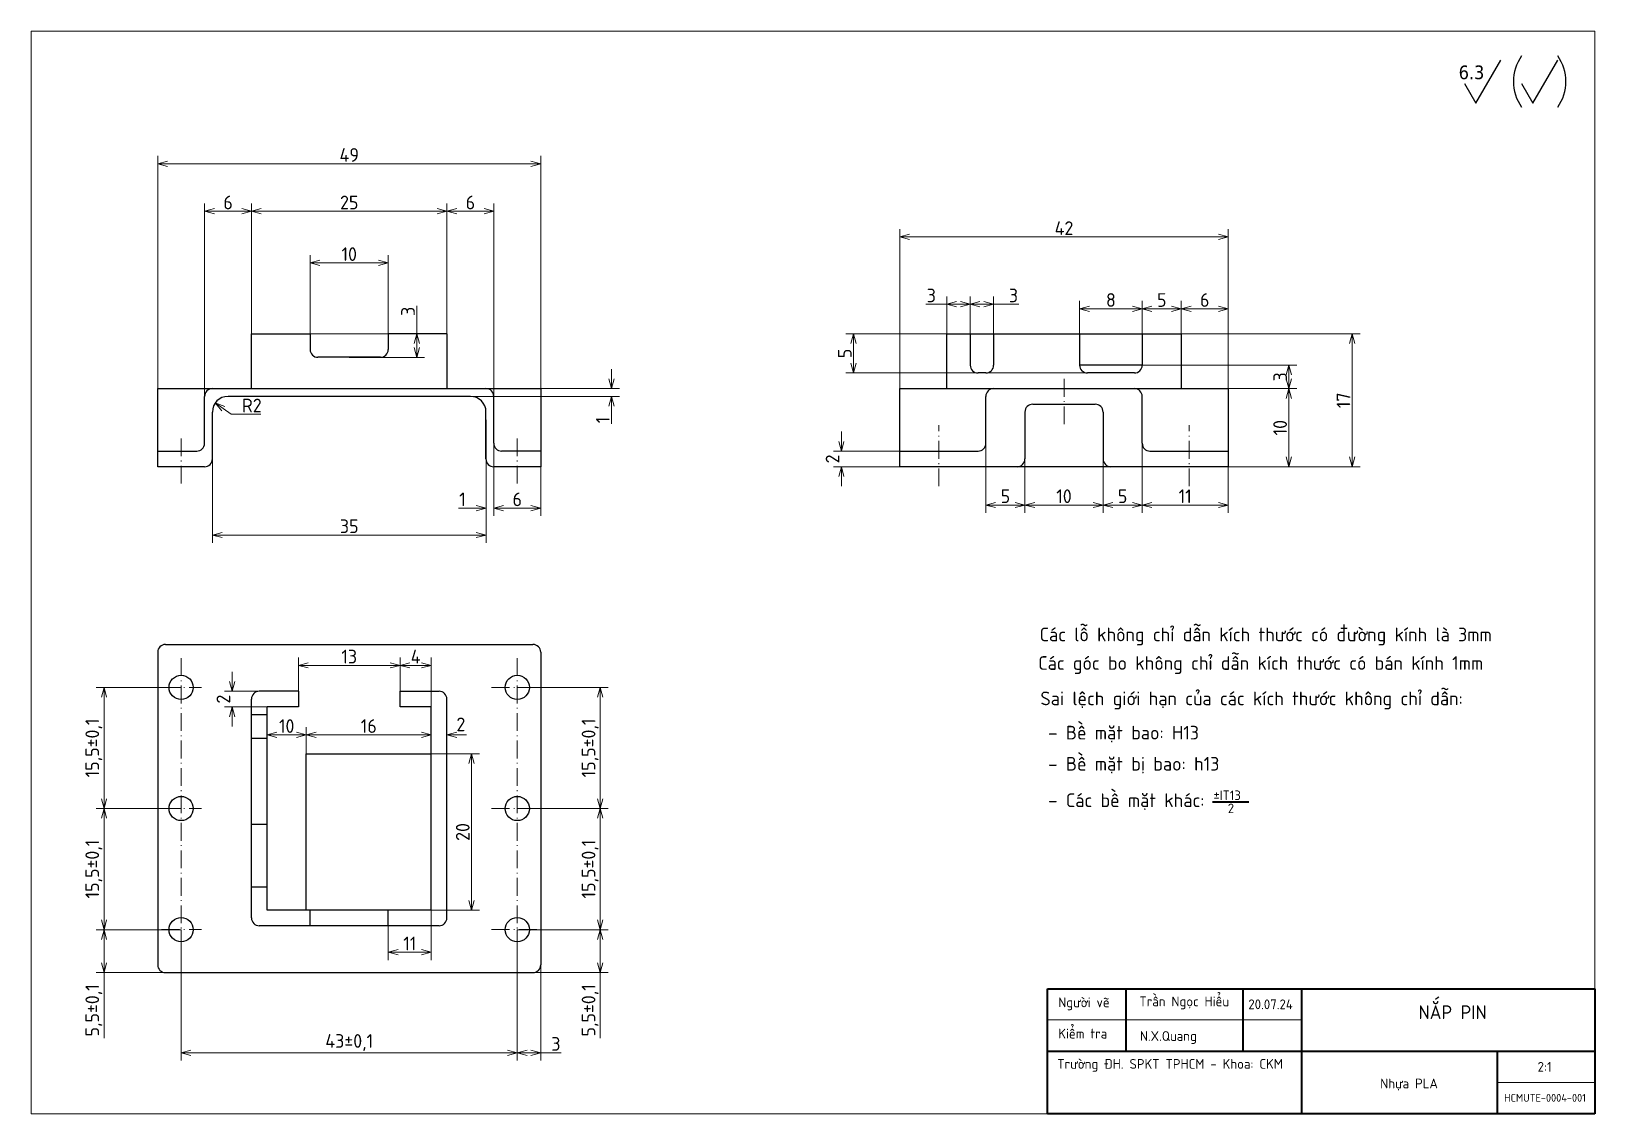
# Paper-space layout 'Sheet' of a CAD drawing. Header units: millimetres. Extents: x 10 to 410, y 10 to 287.
# The model-space entities are those that its viewports show. They can reach past a viewport. Long polylines and large blocks are cut down to what shows.
import ezdxf

# ---------------------------------------------------------------- set-up
doc = ezdxf.new("R2010")
doc.units = ezdxf.units.MM
doc.linetypes.add('Dash Dot', pattern=[7.03, 4.56, -1.14, 0.19, -1.14])
for name, color, linetype, lineweight in [('DuongTam', 7, 'Dash Dot', 13), ('NetDam', 7, 'Continuous', 35), ('Netmanh', 5, 'Continuous', 13), ('Symbol (ISO)', 7, 'Continuous', 25)]:
    doc.layers.add(name, color=color, linetype=linetype, lineweight=lineweight)
doc.styles.add('Note Text (ISO)', font='')
doc.styles.get('Note Text (ISO)').set_extended_font_data('TCVN 7284')
doc.dimstyles.new('Default (ISO)$0', dxfattribs={"dimtxt": 3.5, "dimasz": 2.5, "dimexe": 2, "dimexo": 0, "dimgap": 0.5, "dimtad": 1, "dimtxsty": 'Note Text (ISO)', "dimblk": 'OPEN30', "dimblk1": 'OPEN30', "dimblk2": 'OPEN90', "dimcen": 2.5, "dimclrd": 256, "dimclre": 256, "dimclrt": 256, "dimazin": 0, "dimtfac": 1, "dimtofl": 0, "dimtmove": 0, "dimatfit": 3, "dimldrblk": 'OPEN30', "dimfxl": 1, "dimtolj": 1, "dimtzin": 0, "dimlwd": -1, "dimlwe": -1, "dimarcsym": 0})
doc.dimstyles.new('Default (ISO)$4', dxfattribs={"dimtxt": 3.5, "dimasz": 2.5, "dimexe": 2, "dimexo": 0, "dimgap": 0.5, "dimtad": 1, "dimtih": 1, "dimtoh": 1, "dimtxsty": 'Note Text (ISO)', "dimblk": 'OPEN30', "dimblk1": 'OPEN30', "dimblk2": 'OPEN90', "dimcen": 2.5, "dimclrd": 256, "dimclre": 256, "dimclrt": 256, "dimazin": 0, "dimtfac": 1, "dimtofl": 0, "dimtmove": 0, "dimatfit": 3, "dimldrblk": 'OPEN30', "dimfxl": 1, "dimtolj": 1, "dimtzin": 0, "dimlwd": -1, "dimlwe": -1, "dimarcsym": 0})

psp = doc.layouts.new('Sheet')

# ---------------------------------------------------------------- texts
at = {"layer": 'NetDam', "attachment_point": 1}
for s, insert, char_height in [('{\\fTCVN 7284|b0|i0|c0|p34;Các lỗ không chỉ dẫn kích thước có đường kính là 3mm}', (267.987, 134.39), 3.5), ('{\\fTCVN 7284|b0|i0|c0|p34;Các góc bo không chỉ dẫn kích thước có bán kính 1mm}', (267.634, 127.086), 3.5), ('{\\fTCVN 7284|b0|i0|c0|p34;Sai lệch giới hạn của các kích thước không chỉ dẫn:}', (268.186, 118.028), 3.5), ('{\\fTCVN 7284|b0|i0|c0|p34; – Bề mặt bao: H13}', (268.007, 109.266), 3.5), ('{\\fTCVN 7284|b0|i0|c0|p34; – Bề mặt bị bao: h13}', (268.007, 101.297), 3.5), ('{\\fTCVN 7284|b0|i0|c0|p34; – Các bề mặt khác: }', (268.007, 91.967), 3.5), ('{\\fTCVN 7284|b0|i0|c0|p34;±IT13}', (312.458, 92.714), 2.45), ('{\\fTCVN 7284|b0|i0|c0|p34;2}', (316.127, 89.369), 2.45), ('{\\fTCVN 7284|b0|i0|c0|p34;Trần Ngọc Hiểu}', (293.487, 39.993), 2.5), ('{\\fTCVN 7284|b0|i0|c0|p34;Người vẽ}', (272.75, 39.75), 2.5), ('{\\fTCVN 7284|b0|i0|c0|p34;20.07.24}', (321.374, 39.25), 2.5), ('{\\fTCVN 7284|b0|i0|c0|p34;Kiểm tra}', (272.75, 31.75), 2.5), ('{\\fTCVN 7284|b0|i0|c0|p34;N.X.Quang}', (293.637, 31.138), 2.5), ('{\\fTCVN 7284|b0|i0|c0|p34;Trường ĐH. SPKT TPHCM - Khoa: CKM}', (272.498, 24), 2.5), ('{\\fTCVN 7284|b0|i0|c0|p34;Nhựa PLA}', (355.11, 19), 2.5), ('{\\fTCVN 7284|b0|i0|c0|p34;HCMUTE-0004-001}', (386.826, 15.076), 2)]:
    psp.add_mtext(s, dxfattribs=dict(at, insert=insert, char_height=char_height))
for s, insert, char_height, width in [('{\\fTCVN 7284|b0|i0|c0|p34;NẮP PIN}', (364.912, 37.726), 3.5, 16.69176), ('{\\fTCVN 7284|b0|i0|c0|p34;2:1}', (395.374, 23.25), 2.5, 3.25)]:
    psp.add_mtext(s, dxfattribs=dict(at, insert=insert, char_height=char_height, width=width))
at = {"layer": 'Symbol (ISO)', "insert": (375.19, 278.238), "char_height": 3.5, "attachment_point": 1}
psp.add_mtext('\\fTahoma|b0|i0;\\W1.;6.3', dxfattribs=at)

msp = doc.modelspace()

# ---------------------------------------------------------------- blocks, each defined once
blk = doc.blocks.new('_Open30')
at = {"color": 0, "linetype": 'ByBlock', "lineweight": -2}
for p, q in [((-1, 0.27), (0, 0)), ((0, 0), (-1, -0.27)), ((0, 0), (-1, 0))]:
    blk.add_line(p, q, dxfattribs=at)
blk = doc.blocks.new('*D24')
at = {"layer": 'Defpoints', "color": 0, "transparency": 16777216}
for p in [(140.35, 253.1), (42.35, 195.56), (140.35, 195.56)]:
    blk.add_point(p, dxfattribs=at)
at = {"layer": 'Netmanh', "linetype": 'Continuous', "transparency": 16777216}
for p, q in [((42.35, 195.56), (42.35, 255.1)), ((44.85, 253.1), (137.85, 253.1)), ((140.35, 195.56), (140.35, 255.1))]:
    blk.add_line(p, q, dxfattribs=at)
at = {"layer": 'Netmanh', "transparency": 16777216, "xscale": 2.5, "yscale": 2.5, "zscale": 2.5, "rotation": 180}
blk.add_blockref('_Open30', (42.35, 253.1), dxfattribs=at)
at = {"layer": 'Netmanh', "transparency": 16777216, "xscale": 2.5, "yscale": 2.5, "zscale": 2.5}
blk.add_blockref('_Open30', (140.35, 253.1), dxfattribs=at)
at = {"layer": 'Netmanh', "transparency": 16777216, "insert": (91.35, 255.35), "char_height": 3.5, "attachment_point": 5, "style": 'Note Text (ISO)'}
blk.add_mtext('\\A1;49', dxfattribs=at)
blk = doc.blocks.new('_Open90')
at = {"color": 0, "linetype": 'ByBlock', "lineweight": -2}
for p, q in [((0, 0), (-1, 0)), ((-0.5, 0.5), (0, 0)), ((0, 0), (-0.5, -0.5))]:
    blk.add_line(p, q, dxfattribs=at)
blk = doc.blocks.new('*D25')
at = {"layer": 'Defpoints', "color": 0, "transparency": 16777216}
for p in [(116.35, 240.93), (66.35, 209.56), (116.35, 209.56)]:
    blk.add_point(p, dxfattribs=at)
at = {"layer": 'Netmanh', "linetype": 'Continuous', "transparency": 16777216}
for p, q in [((66.35, 209.56), (66.35, 242.93)), ((68.85, 240.93), (113.85, 240.93)), ((116.35, 209.56), (116.35, 242.93))]:
    blk.add_line(p, q, dxfattribs=at)
at = {"layer": 'Netmanh', "transparency": 16777216, "xscale": 2.5, "yscale": 2.5, "zscale": 2.5, "rotation": 180}
blk.add_blockref('_Open30', (66.35, 240.93), dxfattribs=at)
at = {"layer": 'Netmanh', "transparency": 16777216, "xscale": 2.5, "yscale": 2.5, "zscale": 2.5}
blk.add_blockref('_Open30', (116.35, 240.93), dxfattribs=at)
at = {"layer": 'Netmanh', "transparency": 16777216, "insert": (91.35, 243.18), "char_height": 3.5, "attachment_point": 5, "style": 'Note Text (ISO)'}
blk.add_mtext('\\A1;25', dxfattribs=at)
blk = doc.blocks.new('*D26')
at = {"layer": 'Defpoints', "color": 0, "transparency": 16777216}
for p in [(101.35, 227.72), (81.35, 209.56), (101.35, 209.56)]:
    blk.add_point(p, dxfattribs=at)
at = {"layer": 'Netmanh', "linetype": 'Continuous', "transparency": 16777216}
for p, q in [((81.35, 209.56), (81.35, 229.72)), ((101.35, 209.56), (101.35, 229.72)), ((83.85, 227.72), (98.85, 227.72))]:
    blk.add_line(p, q, dxfattribs=at)
at = {"layer": 'Netmanh', "transparency": 16777216, "xscale": 2.5, "yscale": 2.5, "zscale": 2.5, "rotation": 180}
blk.add_blockref('_Open30', (81.35, 227.72), dxfattribs=at)
at = {"layer": 'Netmanh', "transparency": 16777216, "xscale": 2.5, "yscale": 2.5, "zscale": 2.5}
blk.add_blockref('_Open30', (101.35, 227.72), dxfattribs=at)
at = {"layer": 'Netmanh', "transparency": 16777216, "insert": (91.35, 229.97), "char_height": 3.5, "attachment_point": 5, "style": 'Note Text (ISO)'}
blk.add_mtext('\\A1;10', dxfattribs=at)
blk = doc.blocks.new('*D27')
at = {"layer": 'Defpoints', "color": 0, "transparency": 16777216}
for p in [(57.09, 191.88), (60.35, 189.56)]:
    blk.add_point(p, dxfattribs=at)
at = {"layer": 'Netmanh', "linetype": 'Continuous', "transparency": 16777216}
for p, q in [((61.16, 188.98), (59.13, 190.43)), ((68.71, 188.98), (61.16, 188.98))]:
    blk.add_line(p, q, dxfattribs=at)
at = {"layer": 'Netmanh', "transparency": 16777216, "xscale": 2.5, "yscale": 2.5, "zscale": 2.5, "rotation": 144.4775089338796}
blk.add_blockref('_Open30', (57.09, 191.88), dxfattribs=at)
at = {"layer": 'Netmanh', "transparency": 16777216, "insert": (66.43, 191.23), "char_height": 3.5, "attachment_point": 5, "style": 'Note Text (ISO)'}
blk.add_mtext('\\A1;R2', dxfattribs=at)
blk = doc.blocks.new('*D28')
at = {"layer": 'Defpoints', "color": 0, "transparency": 16777216}
for p in [(316.22, 234.37), (232.22, 195.56), (316.22, 195.56)]:
    blk.add_point(p, dxfattribs=at)
at = {"layer": 'Netmanh', "linetype": 'Continuous', "transparency": 16777216}
for p, q in [((232.22, 195.56), (232.22, 236.37)), ((316.22, 195.56), (316.22, 236.37)), ((234.72, 234.37), (313.72, 234.37))]:
    blk.add_line(p, q, dxfattribs=at)
at = {"layer": 'Netmanh', "transparency": 16777216, "xscale": 2.5, "yscale": 2.5, "zscale": 2.5, "rotation": 180}
blk.add_blockref('_Open30', (232.22, 234.37), dxfattribs=at)
at = {"layer": 'Netmanh', "transparency": 16777216, "xscale": 2.5, "yscale": 2.5, "zscale": 2.5}
blk.add_blockref('_Open30', (316.22, 234.37), dxfattribs=at)
at = {"layer": 'Netmanh', "transparency": 16777216, "insert": (274.22, 236.62), "char_height": 3.5, "attachment_point": 5, "style": 'Note Text (ISO)'}
blk.add_mtext('\\A1;42', dxfattribs=at)
blk = doc.blocks.new('*D29')
at = {"layer": 'Defpoints', "color": 0, "transparency": 16777216}
for p in [(304.22, 209.56), (316.22, 175.56), (347.97, 175.56)]:
    blk.add_point(p, dxfattribs=at)
at = {"layer": 'Netmanh', "linetype": 'Continuous', "transparency": 16777216}
for p, q in [((304.22, 209.56), (349.97, 209.56)), ((347.97, 207.06), (347.97, 178.06)), ((316.22, 175.56), (349.97, 175.56))]:
    blk.add_line(p, q, dxfattribs=at)
at = {"layer": 'Netmanh', "transparency": 16777216, "xscale": 2.5, "yscale": 2.5, "zscale": 2.5}
for p, rotation in [((347.97, 209.56), 90), ((347.97, 175.56), 270)]:
    blk.add_blockref('_Open30', p, dxfattribs=dict(at, rotation=rotation))
at = {"layer": 'Netmanh', "transparency": 16777216, "insert": (345.72, 192.56), "char_height": 3.5, "attachment_point": 5, "rotation": 90, "style": 'Note Text (ISO)'}
blk.add_mtext('\\A1;17', dxfattribs=at)
blk = doc.blocks.new('*D30')
at = {"layer": 'Defpoints', "color": 0, "transparency": 16777216}
for p in [(316.22, 195.56), (316.22, 175.56), (331.76, 175.56)]:
    blk.add_point(p, dxfattribs=at)
at = {"layer": 'Netmanh', "linetype": 'Continuous', "transparency": 16777216}
for p, q in [((316.22, 195.56), (333.76, 195.56)), ((331.76, 193.06), (331.76, 178.06)), ((316.22, 175.56), (333.76, 175.56))]:
    blk.add_line(p, q, dxfattribs=at)
at = {"layer": 'Netmanh', "transparency": 16777216, "xscale": 2.5, "yscale": 2.5, "zscale": 2.5}
for p, rotation in [((331.76, 195.56), 90), ((331.76, 175.56), 270)]:
    blk.add_blockref('_Open30', p, dxfattribs=dict(at, rotation=rotation))
at = {"layer": 'Netmanh', "transparency": 16777216, "insert": (329.51, 185.56), "char_height": 3.5, "attachment_point": 5, "rotation": 90, "style": 'Note Text (ISO)'}
blk.add_mtext('\\A1;10', dxfattribs=at)
blk = doc.blocks.new('*D31')
at = {"layer": 'Defpoints', "color": 0, "transparency": 16777216}
for p in [(264.22, 177.56), (284.22, 177.56), (284.22, 165.77)]:
    blk.add_point(p, dxfattribs=at)
at = {"layer": 'Netmanh', "linetype": 'Continuous', "transparency": 16777216}
for p, q in [((264.22, 177.56), (264.22, 163.77)), ((284.22, 177.56), (284.22, 163.77)), ((266.72, 165.77), (281.72, 165.77))]:
    blk.add_line(p, q, dxfattribs=at)
at = {"layer": 'Netmanh', "transparency": 16777216, "xscale": 2.5, "yscale": 2.5, "zscale": 2.5, "rotation": 180}
blk.add_blockref('_Open30', (264.22, 165.77), dxfattribs=at)
at = {"layer": 'Netmanh', "transparency": 16777216, "xscale": 2.5, "yscale": 2.5, "zscale": 2.5}
blk.add_blockref('_Open30', (284.22, 165.77), dxfattribs=at)
at = {"layer": 'Netmanh', "transparency": 16777216, "insert": (274.22, 168.02), "char_height": 3.5, "attachment_point": 5, "style": 'Note Text (ISO)'}
blk.add_mtext('\\A1;10', dxfattribs=at)
blk = doc.blocks.new('*D32')
at = {"layer": 'Defpoints', "color": 0, "transparency": 16777216}
for p in [(256.22, 217.15), (250.22, 209.56), (256.22, 209.56)]:
    blk.add_point(p, dxfattribs=at)
at = {"layer": 'Netmanh', "linetype": 'Continuous', "transparency": 16777216}
for p, q in [((250.22, 209.56), (250.22, 219.15)), ((252.72, 217.15), (253.72, 217.15)), ((256.22, 209.56), (256.22, 219.15)), ((256.22, 217.15), (262.66, 217.15))]:
    blk.add_line(p, q, dxfattribs=at)
at = {"layer": 'Netmanh', "transparency": 16777216, "xscale": 2.5, "yscale": 2.5, "zscale": 2.5, "rotation": 180}
blk.add_blockref('_Open30', (250.22, 217.15), dxfattribs=at)
at = {"layer": 'Netmanh', "transparency": 16777216, "xscale": 2.5, "yscale": 2.5, "zscale": 2.5}
blk.add_blockref('_Open30', (256.22, 217.15), dxfattribs=at)
at = {"layer": 'Netmanh', "transparency": 16777216, "insert": (261.29, 219.4), "char_height": 3.5, "attachment_point": 5, "style": 'Note Text (ISO)'}
blk.add_mtext('\\A1;3', dxfattribs=at)
blk = doc.blocks.new('*D33')
at = {"layer": 'Defpoints', "color": 0, "transparency": 16777216}
for p in [(294.22, 215.98), (278.22, 209.56), (294.22, 209.56)]:
    blk.add_point(p, dxfattribs=at)
at = {"layer": 'Netmanh', "linetype": 'Continuous', "transparency": 16777216}
for p, q in [((278.22, 209.56), (278.22, 217.98)), ((294.22, 209.56), (294.22, 217.98)), ((280.72, 215.98), (291.72, 215.98))]:
    blk.add_line(p, q, dxfattribs=at)
at = {"layer": 'Netmanh', "transparency": 16777216, "xscale": 2.5, "yscale": 2.5, "zscale": 2.5, "rotation": 180}
blk.add_blockref('_Open30', (278.22, 215.98), dxfattribs=at)
at = {"layer": 'Netmanh', "transparency": 16777216, "xscale": 2.5, "yscale": 2.5, "zscale": 2.5}
blk.add_blockref('_Open30', (294.22, 215.98), dxfattribs=at)
at = {"layer": 'Netmanh', "transparency": 16777216, "insert": (286.22, 218.23), "char_height": 3.5, "attachment_point": 5, "style": 'Note Text (ISO)'}
blk.add_mtext('\\A1;8', dxfattribs=at)
blk = doc.blocks.new('*D34')
at = {"layer": 'Defpoints', "color": 0, "transparency": 16777216}
for p in [(80.35, 102.1), (80.35, 62.1), (122.64, 62.1)]:
    blk.add_point(p, dxfattribs=at)
at = {"layer": 'Netmanh', "linetype": 'Continuous', "transparency": 16777216}
for p, q in [((80.35, 102.1), (124.64, 102.1)), ((122.64, 99.6), (122.64, 64.6)), ((80.35, 62.1), (124.64, 62.1))]:
    blk.add_line(p, q, dxfattribs=at)
at = {"layer": 'Netmanh', "transparency": 16777216, "xscale": 2.5, "yscale": 2.5, "zscale": 2.5}
for p, rotation in [((122.64, 102.1), 90), ((122.64, 62.1), 270)]:
    blk.add_blockref('_Open30', p, dxfattribs=dict(at, rotation=rotation))
at = {"layer": 'Netmanh', "transparency": 16777216, "insert": (120.39, 82.1), "char_height": 3.5, "attachment_point": 5, "rotation": 90, "style": 'Note Text (ISO)'}
blk.add_mtext('\\A1;20', dxfattribs=at)
blk = doc.blocks.new('*D35')
at = {"layer": 'Defpoints', "color": 0, "transparency": 16777216}
for p in [(112.35, 106.95), (80.35, 102.1), (112.35, 102.1)]:
    blk.add_point(p, dxfattribs=at)
at = {"layer": 'Netmanh', "linetype": 'Continuous', "transparency": 16777216}
for p, q in [((80.35, 102.1), (80.35, 108.95)), ((112.35, 102.1), (112.35, 108.95)), ((82.85, 106.95), (109.85, 106.95))]:
    blk.add_line(p, q, dxfattribs=at)
at = {"layer": 'Netmanh', "transparency": 16777216, "xscale": 2.5, "yscale": 2.5, "zscale": 2.5, "rotation": 180}
blk.add_blockref('_Open30', (80.35, 106.95), dxfattribs=at)
at = {"layer": 'Netmanh', "transparency": 16777216, "xscale": 2.5, "yscale": 2.5, "zscale": 2.5}
blk.add_blockref('_Open30', (112.35, 106.95), dxfattribs=at)
at = {"layer": 'Netmanh', "transparency": 16777216, "insert": (96.35, 109.2), "char_height": 3.5, "attachment_point": 5, "style": 'Note Text (ISO)'}
blk.add_mtext('\\A1;16', dxfattribs=at)
blk = doc.blocks.new('*D36')
at = {"layer": 'Defpoints', "color": 0, "transparency": 16777216}
for p in [(70.35, 106.95), (70.35, 102.1), (80.35, 102.1)]:
    blk.add_point(p, dxfattribs=at)
at = {"layer": 'Netmanh', "linetype": 'Continuous', "transparency": 16777216}
for p, q in [((70.35, 102.1), (70.35, 108.95)), ((80.35, 102.1), (80.35, 108.95)), ((77.85, 106.95), (72.85, 106.95))]:
    blk.add_line(p, q, dxfattribs=at)
at = {"layer": 'Netmanh', "transparency": 16777216, "xscale": 2.5, "yscale": 2.5, "zscale": 2.5, "rotation": 180}
blk.add_blockref('_Open30', (70.35, 106.95), dxfattribs=at)
at = {"layer": 'Netmanh', "transparency": 16777216, "xscale": 2.5, "yscale": 2.5, "zscale": 2.5}
blk.add_blockref('_Open30', (80.35, 106.95), dxfattribs=at)
at = {"layer": 'Netmanh', "transparency": 16777216, "insert": (75.35, 109.2), "char_height": 3.5, "attachment_point": 5, "style": 'Note Text (ISO)'}
blk.add_mtext('\\A1;10', dxfattribs=at)
blk = doc.blocks.new('*D37')
at = {"layer": 'Defpoints', "color": 0, "transparency": 16777216}
for p in [(54.35, 240.93), (66.35, 209.56), (54.35, 181.56)]:
    blk.add_point(p, dxfattribs=at)
at = {"layer": 'Netmanh', "linetype": 'Continuous', "transparency": 16777216}
for p, q in [((54.35, 181.56), (54.35, 242.93)), ((63.85, 240.93), (56.85, 240.93)), ((66.35, 209.56), (66.35, 242.93))]:
    blk.add_line(p, q, dxfattribs=at)
at = {"layer": 'Netmanh', "transparency": 16777216, "xscale": 2.5, "yscale": 2.5, "zscale": 2.5, "rotation": 180}
blk.add_blockref('_Open30', (54.35, 240.93), dxfattribs=at)
at = {"layer": 'Netmanh', "transparency": 16777216, "xscale": 2.5, "yscale": 2.5, "zscale": 2.5}
blk.add_blockref('_Open30', (66.35, 240.93), dxfattribs=at)
at = {"layer": 'Netmanh', "transparency": 16777216, "insert": (60.35, 243.18), "char_height": 3.5, "attachment_point": 5, "style": 'Note Text (ISO)'}
blk.add_mtext('\\A1;6', dxfattribs=at)
blk = doc.blocks.new('*D38')
at = {"layer": 'Defpoints', "color": 0, "transparency": 16777216}
for p in [(128.35, 240.93), (116.35, 195.56), (128.35, 187.56)]:
    blk.add_point(p, dxfattribs=at)
at = {"layer": 'Netmanh', "linetype": 'Continuous', "transparency": 16777216}
for p, q in [((116.35, 195.56), (116.35, 242.93)), ((118.85, 240.93), (125.85, 240.93)), ((128.35, 187.56), (128.35, 242.93))]:
    blk.add_line(p, q, dxfattribs=at)
at = {"layer": 'Netmanh', "transparency": 16777216, "xscale": 2.5, "yscale": 2.5, "zscale": 2.5, "rotation": 180}
blk.add_blockref('_Open30', (116.35, 240.93), dxfattribs=at)
at = {"layer": 'Netmanh', "transparency": 16777216, "xscale": 2.5, "yscale": 2.5, "zscale": 2.5}
blk.add_blockref('_Open30', (128.35, 240.93), dxfattribs=at)
at = {"layer": 'Netmanh', "transparency": 16777216, "insert": (122.35, 243.18), "char_height": 3.5, "attachment_point": 5, "style": 'Note Text (ISO)'}
blk.add_mtext('\\A1;6', dxfattribs=at)
blk = doc.blocks.new('*D39')
at = {"layer": 'Defpoints', "color": 0, "transparency": 16777216}
for p in [(232.22, 179.56), (217.25, 175.56), (232.22, 175.56)]:
    blk.add_point(p, dxfattribs=at)
at = {"layer": 'Netmanh', "linetype": 'Continuous', "transparency": 16777216}
for p, q in [((217.25, 182.06), (217.25, 184.56)), ((232.22, 179.56), (215.25, 179.56)), ((232.22, 175.56), (215.25, 175.56)), ((217.25, 173.06), (217.25, 170.56))]:
    blk.add_line(p, q, dxfattribs=at)
at = {"layer": 'Netmanh', "transparency": 16777216, "xscale": 2.5, "yscale": 2.5, "zscale": 2.5}
for p, rotation in [((217.25, 179.56), 270), ((217.25, 175.56), 90)]:
    blk.add_blockref('_Open30', p, dxfattribs=dict(at, rotation=rotation))
at = {"layer": 'Netmanh', "transparency": 16777216, "insert": (215, 177.56), "char_height": 3.5, "attachment_point": 5, "rotation": 90, "style": 'Note Text (ISO)'}
blk.add_mtext('\\A1;2', dxfattribs=at)
blk = doc.blocks.new('*D40')
at = {"layer": 'Defpoints', "color": 0, "transparency": 16777216}
for p in [(81.35, 209.56), (91.35, 203.56), (108.63, 203.56)]:
    blk.add_point(p, dxfattribs=at)
at = {"layer": 'Netmanh', "linetype": 'Continuous', "transparency": 16777216}
for p, q in [((108.63, 209.56), (108.63, 216.7)), ((81.35, 209.56), (110.63, 209.56)), ((108.63, 206.06), (108.63, 207.06)), ((91.35, 203.56), (110.63, 203.56))]:
    blk.add_line(p, q, dxfattribs=at)
at = {"layer": 'Netmanh', "transparency": 16777216, "xscale": 2.5, "yscale": 2.5, "zscale": 2.5}
for p, rotation in [((108.63, 209.56), 90), ((108.63, 203.56), 270)]:
    blk.add_blockref('_Open30', p, dxfattribs=dict(at, rotation=rotation))
at = {"layer": 'Netmanh', "transparency": 16777216, "insert": (106.38, 215.33), "char_height": 3.5, "attachment_point": 5, "rotation": 90, "style": 'Note Text (ISO)'}
blk.add_mtext('\\A1;3', dxfattribs=at)
blk = doc.blocks.new('*D41')
at = {"layer": 'Defpoints', "color": 0, "transparency": 16777216}
for p in [(128.35, 187.56), (140.35, 175.56), (140.35, 164.97)]:
    blk.add_point(p, dxfattribs=at)
at = {"layer": 'Netmanh', "linetype": 'Continuous', "transparency": 16777216}
for p, q in [((128.35, 187.56), (128.35, 162.97)), ((140.35, 175.56), (140.35, 162.97)), ((130.85, 164.97), (137.85, 164.97))]:
    blk.add_line(p, q, dxfattribs=at)
at = {"layer": 'Netmanh', "transparency": 16777216, "xscale": 2.5, "yscale": 2.5, "zscale": 2.5, "rotation": 180}
blk.add_blockref('_Open30', (128.35, 164.97), dxfattribs=at)
at = {"layer": 'Netmanh', "transparency": 16777216, "xscale": 2.5, "yscale": 2.5, "zscale": 2.5}
blk.add_blockref('_Open30', (140.35, 164.97), dxfattribs=at)
at = {"layer": 'Netmanh', "transparency": 16777216, "insert": (134.35, 167.22), "char_height": 3.5, "attachment_point": 5, "style": 'Note Text (ISO)'}
blk.add_mtext('\\A1;6', dxfattribs=at)
blk = doc.blocks.new('*D42')
at = {"layer": 'Defpoints', "color": 0, "transparency": 16777216}
for p in [(126.35, 187.56), (128.35, 187.56), (126.35, 164.97)]:
    blk.add_point(p, dxfattribs=at)
at = {"layer": 'Netmanh', "linetype": 'Continuous', "transparency": 16777216}
for p, q in [((126.35, 187.56), (126.35, 162.97)), ((128.35, 187.56), (128.35, 162.97)), ((123.85, 164.97), (119.3, 164.97)), ((130.85, 164.97), (133.35, 164.97))]:
    blk.add_line(p, q, dxfattribs=at)
at = {"layer": 'Netmanh', "transparency": 16777216, "xscale": 2.5, "yscale": 2.5, "zscale": 2.5}
blk.add_blockref('_Open30', (126.35, 164.97), dxfattribs=at)
at = {"layer": 'Netmanh', "transparency": 16777216, "xscale": 2.5, "yscale": 2.5, "zscale": 2.5, "rotation": 180}
blk.add_blockref('_Open30', (128.35, 164.97), dxfattribs=at)
at = {"layer": 'Netmanh', "transparency": 16777216, "insert": (120.32, 167.22), "char_height": 3.5, "attachment_point": 5, "style": 'Note Text (ISO)'}
blk.add_mtext('\\A1;1', dxfattribs=at)
blk = doc.blocks.new('*D43')
at = {"layer": 'Defpoints', "color": 0, "transparency": 16777216}
for p in [(56.35, 183.56), (126.35, 183.56), (56.35, 158.09)]:
    blk.add_point(p, dxfattribs=at)
at = {"layer": 'Netmanh', "linetype": 'Continuous', "transparency": 16777216}
for p, q in [((56.35, 183.56), (56.35, 156.09)), ((126.35, 183.56), (126.35, 156.09)), ((123.85, 158.09), (58.85, 158.09))]:
    blk.add_line(p, q, dxfattribs=at)
at = {"layer": 'Netmanh', "transparency": 16777216, "xscale": 2.5, "yscale": 2.5, "zscale": 2.5, "rotation": 180}
blk.add_blockref('_Open30', (56.35, 158.09), dxfattribs=at)
at = {"layer": 'Netmanh', "transparency": 16777216, "xscale": 2.5, "yscale": 2.5, "zscale": 2.5}
blk.add_blockref('_Open30', (126.35, 158.09), dxfattribs=at)
at = {"layer": 'Netmanh', "transparency": 16777216, "insert": (91.35, 160.34), "char_height": 3.5, "attachment_point": 5, "style": 'Note Text (ISO)'}
blk.add_mtext('\\A1;35', dxfattribs=at)
blk = doc.blocks.new('*D44')
at = {"layer": 'Defpoints', "color": 0, "transparency": 16777216}
for p in [(116.35, 107.01), (116.35, 106.95), (112.35, 102.1)]:
    blk.add_point(p, dxfattribs=at)
at = {"layer": 'Netmanh', "linetype": 'Continuous', "transparency": 16777216}
for p, q in [((112.35, 102.1), (112.35, 108.95)), ((109.85, 106.95), (107.35, 106.95)), ((116.35, 107.01), (116.35, 104.95)), ((118.85, 106.95), (121.35, 106.95))]:
    blk.add_line(p, q, dxfattribs=at)
at = {"layer": 'Netmanh', "transparency": 16777216, "xscale": 2.5, "yscale": 2.5, "zscale": 2.5}
blk.add_blockref('_Open30', (112.35, 106.95), dxfattribs=at)
at = {"layer": 'Netmanh', "transparency": 16777216, "xscale": 2.5, "yscale": 2.5, "zscale": 2.5, "rotation": 180}
blk.add_blockref('_Open30', (116.35, 106.95), dxfattribs=at)
at = {"layer": 'Netmanh', "transparency": 16777216, "insert": (119.91, 109.64), "char_height": 3.5, "attachment_point": 5, "style": 'Note Text (ISO)'}
blk.add_mtext('\\A1;2', dxfattribs=at)
blk = doc.blocks.new('*D45')
at = {"layer": 'Defpoints', "color": 0, "transparency": 16777216}
for p in [(112.35, 124.74), (104.35, 114.1), (112.35, 114.1)]:
    blk.add_point(p, dxfattribs=at)
at = {"layer": 'Netmanh', "linetype": 'Continuous', "transparency": 16777216}
for p, q in [((104.35, 114.1), (104.35, 126.74)), ((106.85, 124.74), (109.85, 124.74)), ((112.35, 114.1), (112.35, 126.74))]:
    blk.add_line(p, q, dxfattribs=at)
at = {"layer": 'Netmanh', "transparency": 16777216, "xscale": 2.5, "yscale": 2.5, "zscale": 2.5, "rotation": 180}
blk.add_blockref('_Open30', (104.35, 124.74), dxfattribs=at)
at = {"layer": 'Netmanh', "transparency": 16777216, "xscale": 2.5, "yscale": 2.5, "zscale": 2.5}
blk.add_blockref('_Open30', (112.35, 124.74), dxfattribs=at)
at = {"layer": 'Netmanh', "transparency": 16777216, "insert": (108.35, 126.99), "char_height": 3.5, "attachment_point": 5, "style": 'Note Text (ISO)'}
blk.add_mtext('\\A1;4', dxfattribs=at)
blk = doc.blocks.new('*D46')
at = {"layer": 'Defpoints', "color": 0, "transparency": 16777216}
for p in [(78.35, 124.74), (78.35, 118.1), (104.35, 118.1)]:
    blk.add_point(p, dxfattribs=at)
at = {"layer": 'Netmanh', "linetype": 'Continuous', "transparency": 16777216}
for p, q in [((78.35, 118.1), (78.35, 126.74)), ((101.85, 124.74), (80.85, 124.74)), ((104.35, 118.1), (104.35, 126.74))]:
    blk.add_line(p, q, dxfattribs=at)
at = {"layer": 'Netmanh', "transparency": 16777216, "xscale": 2.5, "yscale": 2.5, "zscale": 2.5, "rotation": 180}
blk.add_blockref('_Open30', (78.35, 124.74), dxfattribs=at)
at = {"layer": 'Netmanh', "transparency": 16777216, "xscale": 2.5, "yscale": 2.5, "zscale": 2.5}
blk.add_blockref('_Open30', (104.35, 124.74), dxfattribs=at)
at = {"layer": 'Netmanh', "transparency": 16777216, "insert": (91.35, 126.99), "char_height": 3.5, "attachment_point": 5, "style": 'Note Text (ISO)'}
blk.add_mtext('\\A1;13', dxfattribs=at)
blk = doc.blocks.new('*D47')
at = {"layer": 'Defpoints', "color": 0, "transparency": 16777216}
for p in [(78.35, 118.1), (61.4, 114.1), (78.35, 114.1)]:
    blk.add_point(p, dxfattribs=at)
at = {"layer": 'Netmanh', "linetype": 'Continuous', "transparency": 16777216}
for p, q in [((61.4, 120.6), (61.4, 123.1)), ((78.35, 118.1), (59.4, 118.1)), ((78.35, 114.1), (59.4, 114.1)), ((61.4, 111.6), (61.4, 109.1))]:
    blk.add_line(p, q, dxfattribs=at)
at = {"layer": 'Netmanh', "transparency": 16777216, "xscale": 2.5, "yscale": 2.5, "zscale": 2.5}
for p, rotation in [((61.4, 118.1), 270), ((61.4, 114.1), 90)]:
    blk.add_blockref('_Open30', p, dxfattribs=dict(at, rotation=rotation))
at = {"layer": 'Netmanh', "transparency": 16777216, "insert": (59.15, 116.1), "char_height": 3.5, "attachment_point": 5, "rotation": 90, "style": 'Note Text (ISO)'}
blk.add_mtext('\\A1;2', dxfattribs=at)
blk = doc.blocks.new('*D48')
at = {"layer": 'Defpoints', "color": 0, "transparency": 16777216}
for p in [(48.35, 57.1), (134.35, 57.1), (134.35, 25.62)]:
    blk.add_point(p, dxfattribs=at)
at = {"layer": 'Netmanh', "linetype": 'Continuous', "transparency": 16777216}
for p, q in [((48.35, 57.1), (48.35, 23.62)), ((134.35, 57.1), (134.35, 23.62)), ((50.85, 25.62), (131.85, 25.62))]:
    blk.add_line(p, q, dxfattribs=at)
at = {"layer": 'Netmanh', "transparency": 16777216, "xscale": 2.5, "yscale": 2.5, "zscale": 2.5, "rotation": 180}
blk.add_blockref('_Open30', (48.35, 25.62), dxfattribs=at)
at = {"layer": 'Netmanh', "transparency": 16777216, "xscale": 2.5, "yscale": 2.5, "zscale": 2.5}
blk.add_blockref('_Open30', (134.35, 25.62), dxfattribs=at)
at = {"layer": 'Netmanh', "transparency": 16777216, "insert": (91.35, 28.22), "char_height": 3.5, "attachment_point": 5, "style": 'Note Text (ISO)'}
blk.add_mtext('\\A1;43%%P0,1', dxfattribs=at)
blk = doc.blocks.new('*D49')
at = {"layer": 'Defpoints', "color": 0, "transparency": 16777216}
for p in [(134.35, 57.1), (140.35, 57.1), (140.35, 25.62)]:
    blk.add_point(p, dxfattribs=at)
at = {"layer": 'Netmanh', "linetype": 'Continuous', "transparency": 16777216}
for p, q in [((134.35, 57.1), (134.35, 23.62)), ((140.35, 57.1), (140.35, 23.62)), ((136.85, 25.62), (137.85, 25.62)), ((140.35, 25.62), (145.6, 25.62))]:
    blk.add_line(p, q, dxfattribs=at)
at = {"layer": 'Netmanh', "transparency": 16777216, "xscale": 2.5, "yscale": 2.5, "zscale": 2.5, "rotation": 180}
blk.add_blockref('_Open30', (134.35, 25.62), dxfattribs=at)
at = {"layer": 'Netmanh', "transparency": 16777216, "xscale": 2.5, "yscale": 2.5, "zscale": 2.5}
blk.add_blockref('_Open30', (140.35, 25.62), dxfattribs=at)
at = {"layer": 'Netmanh', "transparency": 16777216, "insert": (144.22, 27.87), "char_height": 3.5, "attachment_point": 5, "style": 'Note Text (ISO)'}
blk.add_mtext('\\A1;3', dxfattribs=at)
blk = doc.blocks.new('*D50')
at = {"layer": 'Defpoints', "color": 0, "transparency": 16777216}
for p in [(134.35, 57.1), (134.35, 46.1), (155.58, 46.1)]:
    blk.add_point(p, dxfattribs=at)
at = {"layer": 'Netmanh', "linetype": 'Continuous', "transparency": 16777216}
for p, q in [((134.35, 57.1), (157.58, 57.1)), ((155.58, 54.6), (155.58, 48.6)), ((134.35, 46.1), (157.58, 46.1)), ((155.58, 46.1), (155.58, 29.3))]:
    blk.add_line(p, q, dxfattribs=at)
at = {"layer": 'Netmanh', "transparency": 16777216, "xscale": 2.5, "yscale": 2.5, "zscale": 2.5}
for p, rotation in [((155.58, 57.1), 90), ((155.58, 46.1), 270)]:
    blk.add_blockref('_Open30', p, dxfattribs=dict(at, rotation=rotation))
at = {"layer": 'Netmanh', "transparency": 16777216, "insert": (152.98, 36.45), "char_height": 3.5, "attachment_point": 5, "rotation": 90, "style": 'Note Text (ISO)'}
blk.add_mtext('\\A1;5,5%%P0,1', dxfattribs=at)
blk = doc.blocks.new('*D51')
at = {"layer": 'Defpoints', "color": 0, "transparency": 16777216}
for p in [(134.35, 88.1), (155.58, 88.1), (134.35, 57.1)]:
    blk.add_point(p, dxfattribs=at)
at = {"layer": 'Netmanh', "linetype": 'Continuous', "transparency": 16777216}
for p, q in [((134.35, 88.1), (157.58, 88.1)), ((155.58, 59.6), (155.58, 85.6)), ((134.35, 57.1), (157.58, 57.1))]:
    blk.add_line(p, q, dxfattribs=at)
at = {"layer": 'Netmanh', "transparency": 16777216, "xscale": 2.5, "yscale": 2.5, "zscale": 2.5}
for p, rotation in [((155.58, 88.1), 90), ((155.58, 57.1), 270)]:
    blk.add_blockref('_Open30', p, dxfattribs=dict(at, rotation=rotation))
at = {"layer": 'Netmanh', "transparency": 16777216, "insert": (152.98, 72.6), "char_height": 3.5, "attachment_point": 5, "rotation": 90, "style": 'Note Text (ISO)'}
blk.add_mtext('\\A1;15,5%%P0,1', dxfattribs=at)
blk = doc.blocks.new('*D52')
at = {"layer": 'Defpoints', "color": 0, "transparency": 16777216}
for p in [(134.35, 119.1), (155.58, 119.1), (134.35, 88.1)]:
    blk.add_point(p, dxfattribs=at)
at = {"layer": 'Netmanh', "linetype": 'Continuous', "transparency": 16777216}
for p, q in [((134.35, 119.1), (157.58, 119.1)), ((155.58, 90.6), (155.58, 116.6)), ((134.35, 88.1), (157.58, 88.1))]:
    blk.add_line(p, q, dxfattribs=at)
at = {"layer": 'Netmanh', "transparency": 16777216, "xscale": 2.5, "yscale": 2.5, "zscale": 2.5}
for p, rotation in [((155.58, 119.1), 90), ((155.58, 88.1), 270)]:
    blk.add_blockref('_Open30', p, dxfattribs=dict(at, rotation=rotation))
at = {"layer": 'Netmanh', "transparency": 16777216, "insert": (152.98, 103.6), "char_height": 3.5, "attachment_point": 5, "rotation": 90, "style": 'Note Text (ISO)'}
blk.add_mtext('\\A1;15,5%%P0,1', dxfattribs=at)
blk = doc.blocks.new('*D53')
at = {"layer": 'Defpoints', "color": 0, "transparency": 16777216}
for p in [(48.35, 57.1), (28.61, 46.1), (48.35, 46.1)]:
    blk.add_point(p, dxfattribs=at)
at = {"layer": 'Netmanh', "linetype": 'Continuous', "transparency": 16777216}
for p, q in [((48.35, 57.1), (26.61, 57.1)), ((28.61, 54.6), (28.61, 48.6)), ((48.35, 46.1), (26.61, 46.1)), ((28.61, 46.1), (28.61, 29.3))]:
    blk.add_line(p, q, dxfattribs=at)
at = {"layer": 'Netmanh', "transparency": 16777216, "xscale": 2.5, "yscale": 2.5, "zscale": 2.5}
for p, rotation in [((28.61, 57.1), 90), ((28.61, 46.1), 270)]:
    blk.add_blockref('_Open30', p, dxfattribs=dict(at, rotation=rotation))
at = {"layer": 'Netmanh', "transparency": 16777216, "insert": (26.01, 36.45), "char_height": 3.5, "attachment_point": 5, "rotation": 90, "style": 'Note Text (ISO)'}
blk.add_mtext('\\A1;5,5%%P0,1', dxfattribs=at)
blk = doc.blocks.new('*D54')
at = {"layer": 'Defpoints', "color": 0, "transparency": 16777216}
for p in [(28.61, 88.1), (48.43, 88.1), (48.35, 57.1)]:
    blk.add_point(p, dxfattribs=at)
at = {"layer": 'Netmanh', "linetype": 'Continuous', "transparency": 16777216}
for p, q in [((48.43, 88.1), (26.61, 88.1)), ((28.61, 59.6), (28.61, 85.6)), ((48.35, 57.1), (26.61, 57.1))]:
    blk.add_line(p, q, dxfattribs=at)
at = {"layer": 'Netmanh', "transparency": 16777216, "xscale": 2.5, "yscale": 2.5, "zscale": 2.5}
for p, rotation in [((28.61, 88.1), 90), ((28.61, 57.1), 270)]:
    blk.add_blockref('_Open30', p, dxfattribs=dict(at, rotation=rotation))
at = {"layer": 'Netmanh', "transparency": 16777216, "insert": (26.01, 72.6), "char_height": 3.5, "width": 7.56, "attachment_point": 5, "rotation": 90, "style": 'Note Text (ISO)'}
blk.add_mtext('\\A1;15,5%%P0,1', dxfattribs=at)
blk = doc.blocks.new('*D55')
at = {"layer": 'Defpoints', "color": 0, "transparency": 16777216}
for p in [(28.61, 119.1), (48.35, 119.1), (48.35, 88.1)]:
    blk.add_point(p, dxfattribs=at)
at = {"layer": 'Netmanh', "linetype": 'Continuous', "transparency": 16777216}
for p, q in [((48.35, 119.1), (26.61, 119.1)), ((28.61, 90.6), (28.61, 116.6)), ((48.35, 88.1), (26.61, 88.1))]:
    blk.add_line(p, q, dxfattribs=at)
at = {"layer": 'Netmanh', "transparency": 16777216, "xscale": 2.5, "yscale": 2.5, "zscale": 2.5}
for p, rotation in [((28.61, 119.1), 90), ((28.61, 88.1), 270)]:
    blk.add_blockref('_Open30', p, dxfattribs=dict(at, rotation=rotation))
at = {"layer": 'Netmanh', "transparency": 16777216, "insert": (26.01, 103.6), "char_height": 3.5, "attachment_point": 5, "rotation": 90, "style": 'Note Text (ISO)'}
blk.add_mtext('\\A1;15,5%%P0,1', dxfattribs=at)
blk = doc.blocks.new('*D57')
at = {"layer": 'Defpoints', "color": 0, "transparency": 16777216}
for p in [(101.35, 62.1), (112.35, 62.1), (112.35, 51.32)]:
    blk.add_point(p, dxfattribs=at)
at = {"layer": 'Netmanh', "linetype": 'Continuous', "transparency": 16777216}
for p, q in [((101.35, 62.1), (101.35, 49.32)), ((112.35, 62.1), (112.35, 49.32)), ((103.85, 51.32), (109.85, 51.32))]:
    blk.add_line(p, q, dxfattribs=at)
at = {"layer": 'Netmanh', "transparency": 16777216, "xscale": 2.5, "yscale": 2.5, "zscale": 2.5, "rotation": 180}
blk.add_blockref('_Open30', (101.35, 51.32), dxfattribs=at)
at = {"layer": 'Netmanh', "transparency": 16777216, "xscale": 2.5, "yscale": 2.5, "zscale": 2.5}
blk.add_blockref('_Open30', (112.35, 51.32), dxfattribs=at)
at = {"layer": 'Netmanh', "transparency": 16777216, "insert": (106.85, 53.57), "char_height": 3.5, "attachment_point": 5, "style": 'Note Text (ISO)'}
blk.add_mtext('\\A1;11', dxfattribs=at)
blk = doc.blocks.new('*D58')
at = {"layer": 'Defpoints', "color": 0, "transparency": 16777216}
for p in [(304.22, 215.98), (294.22, 209.56), (304.22, 209.56)]:
    blk.add_point(p, dxfattribs=at)
at = {"layer": 'Netmanh', "linetype": 'Continuous', "transparency": 16777216}
for p, q in [((294.22, 209.56), (294.22, 217.98)), ((304.22, 209.56), (304.22, 217.98)), ((296.72, 215.98), (301.72, 215.98))]:
    blk.add_line(p, q, dxfattribs=at)
at = {"layer": 'Netmanh', "transparency": 16777216, "xscale": 2.5, "yscale": 2.5, "zscale": 2.5, "rotation": 180}
blk.add_blockref('_Open30', (294.22, 215.98), dxfattribs=at)
at = {"layer": 'Netmanh', "transparency": 16777216, "xscale": 2.5, "yscale": 2.5, "zscale": 2.5}
blk.add_blockref('_Open30', (304.22, 215.98), dxfattribs=at)
at = {"layer": 'Netmanh', "transparency": 16777216, "insert": (299.22, 218.23), "char_height": 3.5, "width": 3.5, "attachment_point": 5, "style": 'Note Text (ISO)'}
blk.add_mtext('\\A1;5', dxfattribs=at)
blk = doc.blocks.new('*D59')
at = {"layer": 'Defpoints', "color": 0, "transparency": 16777216}
for p in [(244.22, 217.15), (244.22, 209.56), (250.22, 209.56)]:
    blk.add_point(p, dxfattribs=at)
at = {"layer": 'Netmanh', "linetype": 'Continuous', "transparency": 16777216}
for p, q in [((244.22, 217.15), (238.89, 217.15)), ((244.22, 209.56), (244.22, 219.15)), ((247.72, 217.15), (246.72, 217.15)), ((250.22, 209.56), (250.22, 219.15))]:
    blk.add_line(p, q, dxfattribs=at)
at = {"layer": 'Netmanh', "transparency": 16777216, "xscale": 2.5, "yscale": 2.5, "zscale": 2.5, "rotation": 180}
blk.add_blockref('_Open30', (244.22, 217.15), dxfattribs=at)
at = {"layer": 'Netmanh', "transparency": 16777216, "xscale": 2.5, "yscale": 2.5, "zscale": 2.5}
blk.add_blockref('_Open30', (250.22, 217.15), dxfattribs=at)
at = {"layer": 'Netmanh', "transparency": 16777216, "insert": (240.27, 219.4), "char_height": 3.5, "attachment_point": 5, "style": 'Note Text (ISO)'}
blk.add_mtext('\\A1;3', dxfattribs=at)
blk = doc.blocks.new('*D60')
at = {"layer": 'Defpoints', "color": 0, "transparency": 16777216}
for p in [(294.22, 209.56), (220.39, 199.56), (286.22, 199.56)]:
    blk.add_point(p, dxfattribs=at)
at = {"layer": 'Netmanh', "linetype": 'Continuous', "transparency": 16777216}
for p, q in [((294.22, 209.56), (218.39, 209.56)), ((220.39, 207.06), (220.39, 202.06)), ((286.22, 199.56), (218.39, 199.56))]:
    blk.add_line(p, q, dxfattribs=at)
at = {"layer": 'Netmanh', "transparency": 16777216, "xscale": 2.5, "yscale": 2.5, "zscale": 2.5}
for p, rotation in [((220.39, 209.56), 90), ((220.39, 199.56), 270)]:
    blk.add_blockref('_Open30', p, dxfattribs=dict(at, rotation=rotation))
at = {"layer": 'Netmanh', "transparency": 16777216, "insert": (218.14, 204.56), "char_height": 3.5, "attachment_point": 5, "rotation": 90, "style": 'Note Text (ISO)'}
blk.add_mtext('\\A1;5', dxfattribs=at)
blk = doc.blocks.new('*D61')
at = {"layer": 'Defpoints', "color": 0, "transparency": 16777216}
for p in [(286.22, 201.56), (286.22, 195.56), (331.76, 195.56)]:
    blk.add_point(p, dxfattribs=at)
at = {"layer": 'Netmanh', "linetype": 'Continuous', "transparency": 16777216}
for p, q in [((286.22, 201.56), (333.76, 201.56)), ((331.76, 199.06), (331.76, 198.06)), ((286.22, 195.56), (333.76, 195.56))]:
    blk.add_line(p, q, dxfattribs=at)
at = {"layer": 'Netmanh', "transparency": 16777216, "xscale": 2.5, "yscale": 2.5, "zscale": 2.5}
for p, rotation in [((331.76, 201.56), 90), ((331.76, 195.56), 270)]:
    blk.add_blockref('_Open30', p, dxfattribs=dict(at, rotation=rotation))
at = {"layer": 'Netmanh', "transparency": 16777216, "insert": (329.51, 198.56), "char_height": 3.5, "attachment_point": 5, "rotation": 90, "style": 'Note Text (ISO)'}
blk.add_mtext('\\A1;3', dxfattribs=at)
blk = doc.blocks.new('*D62')
at = {"layer": 'Defpoints', "color": 0, "transparency": 16777216}
for p in [(316.22, 215.98), (304.22, 195.56), (316.22, 195.56)]:
    blk.add_point(p, dxfattribs=at)
at = {"layer": 'Netmanh', "linetype": 'Continuous', "transparency": 16777216}
for p, q in [((304.22, 195.56), (304.22, 217.98)), ((316.22, 195.56), (316.22, 217.98)), ((306.72, 215.98), (313.72, 215.98))]:
    blk.add_line(p, q, dxfattribs=at)
at = {"layer": 'Netmanh', "transparency": 16777216, "xscale": 2.5, "yscale": 2.5, "zscale": 2.5, "rotation": 180}
blk.add_blockref('_Open30', (304.22, 215.98), dxfattribs=at)
at = {"layer": 'Netmanh', "transparency": 16777216, "xscale": 2.5, "yscale": 2.5, "zscale": 2.5}
blk.add_blockref('_Open30', (316.22, 215.98), dxfattribs=at)
at = {"layer": 'Netmanh', "transparency": 16777216, "insert": (310.22, 218.23), "char_height": 3.5, "attachment_point": 5, "style": 'Note Text (ISO)'}
blk.add_mtext('\\A1;6', dxfattribs=at)
blk = doc.blocks.new('*D63')
at = {"layer": 'Defpoints', "color": 0, "transparency": 16777216}
for p in [(284.22, 181.56), (294.22, 181.56), (284.22, 165.77)]:
    blk.add_point(p, dxfattribs=at)
at = {"layer": 'Netmanh', "linetype": 'Continuous', "transparency": 16777216}
for p, q in [((284.22, 181.56), (284.22, 163.77)), ((294.22, 181.56), (294.22, 163.77)), ((291.72, 165.77), (286.72, 165.77))]:
    blk.add_line(p, q, dxfattribs=at)
at = {"layer": 'Netmanh', "transparency": 16777216, "xscale": 2.5, "yscale": 2.5, "zscale": 2.5, "rotation": 180}
blk.add_blockref('_Open30', (284.22, 165.77), dxfattribs=at)
at = {"layer": 'Netmanh', "transparency": 16777216, "xscale": 2.5, "yscale": 2.5, "zscale": 2.5}
blk.add_blockref('_Open30', (294.22, 165.77), dxfattribs=at)
at = {"layer": 'Netmanh', "transparency": 16777216, "insert": (289.22, 168.02), "char_height": 3.5, "attachment_point": 5, "style": 'Note Text (ISO)'}
blk.add_mtext('\\A1;5', dxfattribs=at)
blk = doc.blocks.new('*D64')
at = {"layer": 'Defpoints', "color": 0, "transparency": 16777216}
for p in [(294.22, 179.56), (316.22, 179.56), (294.22, 165.77)]:
    blk.add_point(p, dxfattribs=at)
at = {"layer": 'Netmanh', "linetype": 'Continuous', "transparency": 16777216}
for p, q in [((294.22, 179.56), (294.22, 163.77)), ((316.22, 179.56), (316.22, 163.77)), ((313.72, 165.77), (296.72, 165.77))]:
    blk.add_line(p, q, dxfattribs=at)
at = {"layer": 'Netmanh', "transparency": 16777216, "xscale": 2.5, "yscale": 2.5, "zscale": 2.5, "rotation": 180}
blk.add_blockref('_Open30', (294.22, 165.77), dxfattribs=at)
at = {"layer": 'Netmanh', "transparency": 16777216, "xscale": 2.5, "yscale": 2.5, "zscale": 2.5}
blk.add_blockref('_Open30', (316.22, 165.77), dxfattribs=at)
at = {"layer": 'Netmanh', "transparency": 16777216, "insert": (305.22, 168.02), "char_height": 3.5, "attachment_point": 5, "style": 'Note Text (ISO)'}
blk.add_mtext('\\A1;11', dxfattribs=at)
blk = doc.blocks.new('*D65')
at = {"layer": 'Defpoints', "color": 0, "transparency": 16777216}
for p in [(254.22, 181.56), (264.22, 181.56), (264.22, 165.77)]:
    blk.add_point(p, dxfattribs=at)
at = {"layer": 'Netmanh', "linetype": 'Continuous', "transparency": 16777216}
for p, q in [((254.22, 181.56), (254.22, 163.77)), ((264.22, 181.56), (264.22, 163.77)), ((256.72, 165.77), (261.72, 165.77))]:
    blk.add_line(p, q, dxfattribs=at)
at = {"layer": 'Netmanh', "transparency": 16777216, "xscale": 2.5, "yscale": 2.5, "zscale": 2.5, "rotation": 180}
blk.add_blockref('_Open30', (254.22, 165.77), dxfattribs=at)
at = {"layer": 'Netmanh', "transparency": 16777216, "xscale": 2.5, "yscale": 2.5, "zscale": 2.5}
blk.add_blockref('_Open30', (264.22, 165.77), dxfattribs=at)
at = {"layer": 'Netmanh', "transparency": 16777216, "insert": (259.22, 168.02), "char_height": 3.5, "attachment_point": 5, "style": 'Note Text (ISO)'}
blk.add_mtext('\\A1;5', dxfattribs=at)
blk = doc.blocks.new('*D66')
at = {"layer": 'Defpoints', "color": 0, "transparency": 16777216}
for p in [(91.35, 195.56), (91.35, 193.56), (158.47, 193.56)]:
    blk.add_point(p, dxfattribs=at)
at = {"layer": 'Netmanh', "linetype": 'Continuous', "transparency": 16777216}
for p, q in [((158.47, 198.06), (158.47, 200.56)), ((91.35, 195.56), (160.47, 195.56)), ((91.35, 193.56), (160.47, 193.56)), ((158.47, 191.06), (158.47, 186.51))]:
    blk.add_line(p, q, dxfattribs=at)
at = {"layer": 'Netmanh', "transparency": 16777216, "xscale": 2.5, "yscale": 2.5, "zscale": 2.5}
for p, rotation in [((158.47, 195.56), 270), ((158.47, 193.56), 90)]:
    blk.add_blockref('_Open30', p, dxfattribs=dict(at, rotation=rotation))
at = {"layer": 'Netmanh', "transparency": 16777216, "insert": (156.22, 187.53), "char_height": 3.5, "attachment_point": 5, "rotation": 90, "style": 'Note Text (ISO)'}
blk.add_mtext('\\A1;1', dxfattribs=at)

# ---------------------------------------------------------------- dimensions: what is measured, and where the dimension line sits
at = {"layer": 'Netmanh'}
for base, p1, p2, picture, middle in [((140.346, 253.103), (42.346, 195.558), (140.346, 195.558), '*D24', (91.346, 255.353)), ((54.346, 240.93), (66.346, 209.558), (54.346, 181.558), '*D37', (60.346, 243.18)), ((116.346, 240.93), (66.346, 209.558), (116.346, 209.558), '*D25', (91.346, 243.18)), ((128.346, 240.93), (116.346, 195.558), (128.346, 187.558), '*D38', (122.346, 243.18)), ((316.221, 234.369), (232.221, 195.558), (316.221, 195.558), '*D28', (274.221, 236.619)), ((101.346, 227.725), (81.346, 209.558), (101.346, 209.558), '*D26', (91.346, 229.975)), ((294.221, 215.98), (278.221, 209.558), (294.221, 209.558), '*D33', (286.221, 218.23)), ((316.221, 215.98), (304.221, 195.558), (316.221, 195.558), '*D62', (310.221, 218.23)), ((264.221, 165.773), (254.221, 181.558), (264.221, 181.558), '*D65', (259.221, 168.023)), ((284.221, 165.773), (294.221, 181.558), (284.221, 181.558), '*D63', (289.221, 168.023)), ((284.221, 165.773), (264.221, 177.558), (284.221, 177.558), '*D31', (274.221, 168.023)), ((294.221, 165.773), (316.221, 179.558), (294.221, 179.558), '*D64', (305.221, 168.023)), ((112.346, 124.738), (104.346, 114.103), (112.346, 114.103), '*D45', (108.346, 126.988))]:
    dim = psp.add_linear_dim(base=base, p1=p1, p2=p2, dimstyle='Default (ISO)$0', override={"dimlfac": -0.5}, dxfattribs=at)
    dim.commit()
    dim.dimension.update_dxf_attribs({"geometry": picture, "text_midpoint": middle})
for base, p1, p2, override, picture, middle in [((244.221, 217.149), (250.221, 209.558), (244.221, 209.558), {"dimlfac": -0.5}, '*D59', (240.267, 217.149)), ((256.221, 217.149), (250.221, 209.558), (256.221, 209.558), {"dimlfac": -0.5}, '*D32', (261.286, 217.149)), ((56.346, 158.092), (126.346, 183.558), (56.346, 183.558), {"dimlfac": -0.5}, '*D43', (91.346, 158.092)), ((112.346, 106.95), (80.346, 102.103), (112.346, 102.103), {"dimlfac": -0.5}, '*D35', (96.346, 106.95)), ((116.346, 106.95), (112.346, 102.103), (116.346, 107.01), {"dimlfac": -0.5, "dimtmove": 1}, '*D44', (119.915, 107.391)), ((140.346, 25.617), (134.346, 57.103), (140.346, 57.103), {"dimlfac": -0.5}, '*D49', (144.221, 25.617))]:
    dim = psp.add_linear_dim(base=base, p1=p1, p2=p2, dimstyle='Default (ISO)$0', override=override, dxfattribs=at)
    dim.commit()
    dim.dimension.update_dxf_attribs({"geometry": picture, "text_midpoint": middle, "dimtype": 160})
for base, p1, p2, text, picture, middle in [((304.221, 215.98), (294.221, 209.558), (304.221, 209.558), '5', '*D58', (299.221, 218.23)), ((126.346, 164.973), (128.346, 187.558), (126.346, 187.558), '1', '*D42', (120.321, 167.223)), ((140.346, 164.973), (128.346, 187.558), (140.346, 175.558), '6', '*D41', (134.346, 167.223)), ((78.346, 124.738), (104.346, 118.103), (78.346, 118.103), '13', '*D46', (91.346, 126.988))]:
    dim = psp.add_linear_dim(base=base, p1=p1, p2=p2, text=text, dimstyle='Default (ISO)$0', dxfattribs=at)
    dim.commit()
    dim.dimension.update_dxf_attribs({"geometry": picture, "text_midpoint": middle})
dim = psp.add_linear_dim(base=(108.63, 203.558), p1=(81.346, 209.558), p2=(91.346, 203.558), angle=90, dimstyle='Default (ISO)$0', override={"dimlfac": -0.5}, dxfattribs=at)
dim.commit()
dim.dimension.update_dxf_attribs({"geometry": '*D40', "text_midpoint": (108.63, 215.33), "dimtype": 160})
for base, p1, p2, text, picture, middle in [((220.394, 199.558), (294.221, 209.558), (286.221, 199.558), '5', '*D60', (218.144, 204.558)), ((61.396, 114.103), (78.346, 118.103), (78.346, 114.103), '2', '*D47', (59.146, 116.103)), ((155.576, 119.103), (134.346, 88.103), (134.346, 119.103), '15,5%%P0,1', '*D52', (152.976, 103.603)), ((28.611, 88.103), (48.346, 57.103), (48.432, 88.103), '15,5%%P0,1', '*D54', (26.011, 72.603)), ((155.576, 88.103), (134.346, 57.103), (134.346, 88.103), '15,5%%P0,1', '*D51', (152.976, 72.603)), ((28.611, 46.103), (48.346, 57.103), (48.346, 46.103), '5,5%%P0,1', '*D53', (26.011, 36.453)), ((155.576, 46.103), (134.346, 57.103), (134.346, 46.103), '5,5%%P0,1', '*D50', (152.976, 36.453))]:
    dim = psp.add_linear_dim(base=base, p1=p1, p2=p2, angle=90, text=text, dimstyle='Default (ISO)$0', dxfattribs=at)
    dim.commit()
    dim.dimension.update_dxf_attribs({"geometry": picture, "text_midpoint": middle})
for base, p1, p2, picture, middle in [((347.969, 175.558), (304.221, 209.558), (316.221, 175.558), '*D29', (345.719, 192.558)), ((158.469, 193.558), (91.346, 195.558), (91.346, 193.558), '*D66', (156.219, 187.533)), ((331.757, 195.558), (286.221, 201.558), (286.221, 195.558), '*D61', (329.507, 198.558)), ((331.757, 175.558), (316.221, 195.558), (316.221, 175.558), '*D30', (329.507, 185.558)), ((217.253, 175.558), (232.221, 179.558), (232.221, 175.558), '*D39', (215.003, 177.558)), ((122.635, 62.103), (80.346, 102.103), (80.346, 62.103), '*D34', (120.385, 82.103))]:
    dim = psp.add_linear_dim(base=base, p1=p1, p2=p2, angle=90, dimstyle='Default (ISO)$0', override={"dimlfac": -0.5}, dxfattribs=at)
    dim.commit()
    dim.dimension.update_dxf_attribs({"geometry": picture, "text_midpoint": middle})
dim = psp.add_radius_dim(center=(60.346, 189.558), mpoint=(57.09, 191.882), dimstyle='Default (ISO)$4', override={"dimlfac": -0.5}, dxfattribs=at)
dim.commit()
dim.dimension.update_dxf_attribs({"geometry": '*D27', "text_midpoint": (66.435, 188.977), "dimtype": 164})
dim = psp.add_linear_dim(base=(28.611, 119.103), p1=(48.346, 88.103), p2=(48.346, 119.103), angle=90, text='<>%%P0,1', dimstyle='Default (ISO)$0', override={"dimlfac": -0.5}, dxfattribs=at)
dim.commit()
dim.dimension.update_dxf_attribs({"geometry": '*D55', "text_midpoint": (26.011, 103.603)})
for base, p1, p2, picture, middle in [((70.346, 106.95), (80.346, 102.103), (70.346, 102.103), '*D36', (75.346, 109.2)), ((112.346, 51.322), (101.346, 62.103), (112.346, 62.103), '*D57', (106.846, 53.572))]:
    dim = psp.add_linear_dim(base=base, p1=p1, p2=p2, dimstyle='Default (ISO)$0', dxfattribs=at)
    dim.commit()
    dim.dimension.update_dxf_attribs({"geometry": picture, "text_midpoint": middle})
dim = psp.add_linear_dim(base=(134.346, 25.617), p1=(48.346, 57.103), p2=(134.346, 57.103), text='<>%%P0,1', dimstyle='Default (ISO)$0', override={"dimlfac": -0.5}, dxfattribs=at)
dim.commit()
dim.dimension.update_dxf_attribs({"geometry": '*D48', "text_midpoint": (91.346, 28.217)})

# ---------------------------------------------------------------- linework, layer by layer
at = {"color": 7, "linetype": 'Continuous', "lineweight": 25}
for p, q in [((227.98, 240.58), (227.98, 247.58)), ((227.98, 247.58), (235.48, 247.58)), ((235.48, 247.58), (235.48, 245.58)), ((245.48, 247.58), (245.48, 245.58)), ((252.98, 247.58), (245.48, 247.58)), ((252.98, 247.58), (252.98, 240.58)), ((316.92, 240.58), (316.92, 247.58)), ((316.92, 247.58), (346.92, 247.58)), ((319.92, 247.58), (319.92, 243.58)), ((322.92, 247.58), (322.92, 243.58)), ((333.92, 247.58), (333.92, 243.58)), ((341.92, 247.58), (341.92, 243.58)), ((346.92, 247.58), (346.92, 240.58)), ((244.48, 244.58), (236.48, 244.58)), ((321.92, 242.58), (320.92, 242.58)), ((341.92, 243.58), (333.92, 243.58)), ((340.92, 242.58), (334.92, 242.58)), ((215.98, 230.58), (215.98, 240.58)), ((215.98, 240.58), (264.98, 240.58)), ((264.98, 240.58), (264.98, 230.58)), ((310.92, 230.58), (310.92, 240.58)), ((310.92, 240.58), (352.92, 240.58)), ((352.92, 240.58), (352.92, 230.58)), ((221.98, 233.58), (221.98, 239.58)), ((255.98, 239.58), (224.98, 239.58)), ((258.98, 233.58), (258.98, 239.58)), ((321.92, 233.58), (321.92, 239.58)), ((327.92, 238.58), (335.92, 238.58)), ((341.92, 233.58), (341.92, 239.58)), ((222.98, 231.58), (222.98, 237.58)), ((257.98, 231.58), (257.98, 237.58)), ((326.92, 237.58), (326.92, 231.58)), ((336.92, 237.58), (336.92, 231.58)), ((215.98, 232.58), (220.98, 232.58)), ((264.98, 232.58), (259.98, 232.58)), ((310.92, 232.58), (320.92, 232.58)), ((342.92, 232.58), (352.92, 232.58)), ((221.98, 230.58), (215.98, 230.58)), ((264.98, 230.58), (258.98, 230.58)), ((352.92, 230.58), (310.92, 230.58)), ((215.98, 206.85), (215.98, 166.85)), ((216.98, 207.85), (263.98, 207.85)), ((264.98, 206.85), (264.98, 166.85)), ((227.98, 172.85), (227.98, 200.85)), ((233.98, 201.85), (228.98, 201.85)), ((233.98, 201.85), (233.98, 199.85)), ((246.98, 199.85), (246.98, 201.85)), ((246.98, 201.85), (251.98, 201.85)), ((252.98, 172.85), (252.98, 200.85)), ((229.98, 198.85), (227.98, 198.85)), ((233.98, 199.85), (229.98, 199.85)), ((229.98, 173.85), (229.98, 199.85)), ((250.98, 199.85), (246.98, 199.85)), ((250.98, 173.85), (250.98, 199.85)), ((227.98, 195.85), (229.98, 195.85)), ((234.98, 173.85), (234.98, 193.85)), ((234.98, 193.85), (250.98, 193.85)), ((227.98, 184.85), (229.98, 184.85)), ((227.98, 176.85), (229.98, 176.85)), ((250.98, 173.85), (229.98, 173.85)), ((235.48, 171.85), (235.48, 173.85)), ((245.48, 171.85), (245.48, 173.85)), ((251.98, 171.85), (228.98, 171.85)), ((216.98, 165.85), (263.98, 165.85))]:
    msp.add_line(p, q, dxfattribs=at)
for centre in [(218.98, 202.35), (261.98, 202.35), (218.98, 186.85), (261.98, 186.85), (218.98, 171.35), (261.98, 171.35)]:
    msp.add_circle(centre, 1.55, dxfattribs=at)
for centre, radius, start, end in [((236.48, 245.58), 1, 180, 270), ((244.48, 245.58), 1, 270, 0), ((320.92, 243.58), 1, 180, 270), ((321.92, 243.58), 1, 270, 0), ((334.92, 243.58), 1, 180, 270), ((340.92, 243.58), 1, 270, 0), ((222.98, 239.58), 1, 90, 180), ((257.98, 239.58), 1, 0, 90), ((322.92, 239.58), 1, 90, 180), ((340.92, 239.58), 1, 0, 90), ((224.98, 237.58), 2, 90, 180), ((255.98, 237.58), 2, 0, 90), ((327.92, 237.58), 1, 90, 180), ((335.92, 237.58), 1, 0, 90), ((220.98, 233.58), 1, 270, 0), ((259.98, 233.58), 1, 180, 270), ((320.92, 233.58), 1, 270, 0), ((342.92, 233.58), 1, 180, 270), ((221.98, 231.58), 1, 270, 0), ((258.98, 231.58), 1, 180, 270), ((325.92, 231.58), 1, 270, 0), ((337.92, 231.58), 1, 180, 270), ((216.98, 206.85), 1, 90, 180), ((263.98, 206.85), 1, 0, 90), ((228.98, 200.85), 1, 90, 180), ((251.98, 200.85), 1, 0, 90), ((228.98, 172.85), 1, 180, 270), ((251.98, 172.85), 1, 270, 0), ((216.98, 166.85), 1, 180, 270), ((263.98, 166.85), 1, 270, 0)]:
    msp.add_arc(centre, radius, start, end, dxfattribs=at)

# ---------------------------------------------------------------- linework, layer by layer
at = {"layer": 'DuongTam'}
for p, q in [((274.221, 198.042), (274.221, 186.027)), ((242.221, 170.564), (242.221, 186.167)), ((306.221, 170.564), (306.221, 186.167)), ((48.346, 171.237), (48.346, 183.56)), ((134.346, 171.237), (134.346, 183.56)), ((48.346, 126.59), (48.346, 49.095)), ((134.346, 126.59), (134.346, 49.095)), ((43.333, 119.103), (53.532, 119.103)), ((127.773, 119.103), (139.532, 119.103)), ((43.333, 88.103), (53.532, 88.103)), ((127.773, 88.103), (139.532, 88.103)), ((43.333, 57.103), (53.532, 57.103)), ((127.773, 57.103), (139.532, 57.103))]:
    psp.add_line(p, q, dxfattribs=at)
at = {"layer": 'NetDam', "linetype": 'Continuous', "lineweight": 35}
psp.add_line((312.193, 89.778), (321.547, 89.778), dxfattribs=at)
at = {"layer": 'NetDam'}
for p, q in [((270, 42), (410, 42)), ((270, 10), (270, 42)), ((290, 42), (290, 26)), ((320, 42), (320, 26)), ((335, 42), (335, 10)), ((410, 42), (410, 10)), ((270, 26), (410, 26)), ((385, 26), (385, 10)), ((410, 10), (270, 10))]:
    psp.add_line(p, q, dxfattribs=at)
at = {"layer": 'Netmanh'}
for p, q in [((270, 34), (335, 34)), ((385, 18), (410, 18))]:
    psp.add_line(p, q, dxfattribs=at)
at = {"layer": 'Symbol (ISO)'}
for p, q in [((379.605, 268.641), (385.956, 279.641)), ((394.18, 268.641), (400.53, 279.641)), ((376.718, 273.641), (379.605, 268.641)), ((391.293, 273.641), (394.18, 268.641))]:
    psp.add_line(p, q, dxfattribs=at)
for centre, start, end in [((400.458, 274.141), 144.44719, 215.55281), ((391.365, 274.141), 324.44719, 35.55281)]:
    psp.add_arc(centre, 11.265, start, end, dxfattribs=at)

psp.set_redraw_order([(e.dxf.handle, doc.entitydb.next_handle()) for e in psp.query("TEXT MTEXT ATTDEF DIMENSION ARC_DIMENSION")])  # texts and dimensions are drawn at this point

# ---------------------------------------------------------------- viewports
at = {"layer": 'NetDam'}
psp.add_viewport(center=(210, 148.5), size=(400, 277), view_center_point=(299.811, 217.049), view_height=138.5, dxfattribs=at)

doc.saveas('drawing.dxf')
